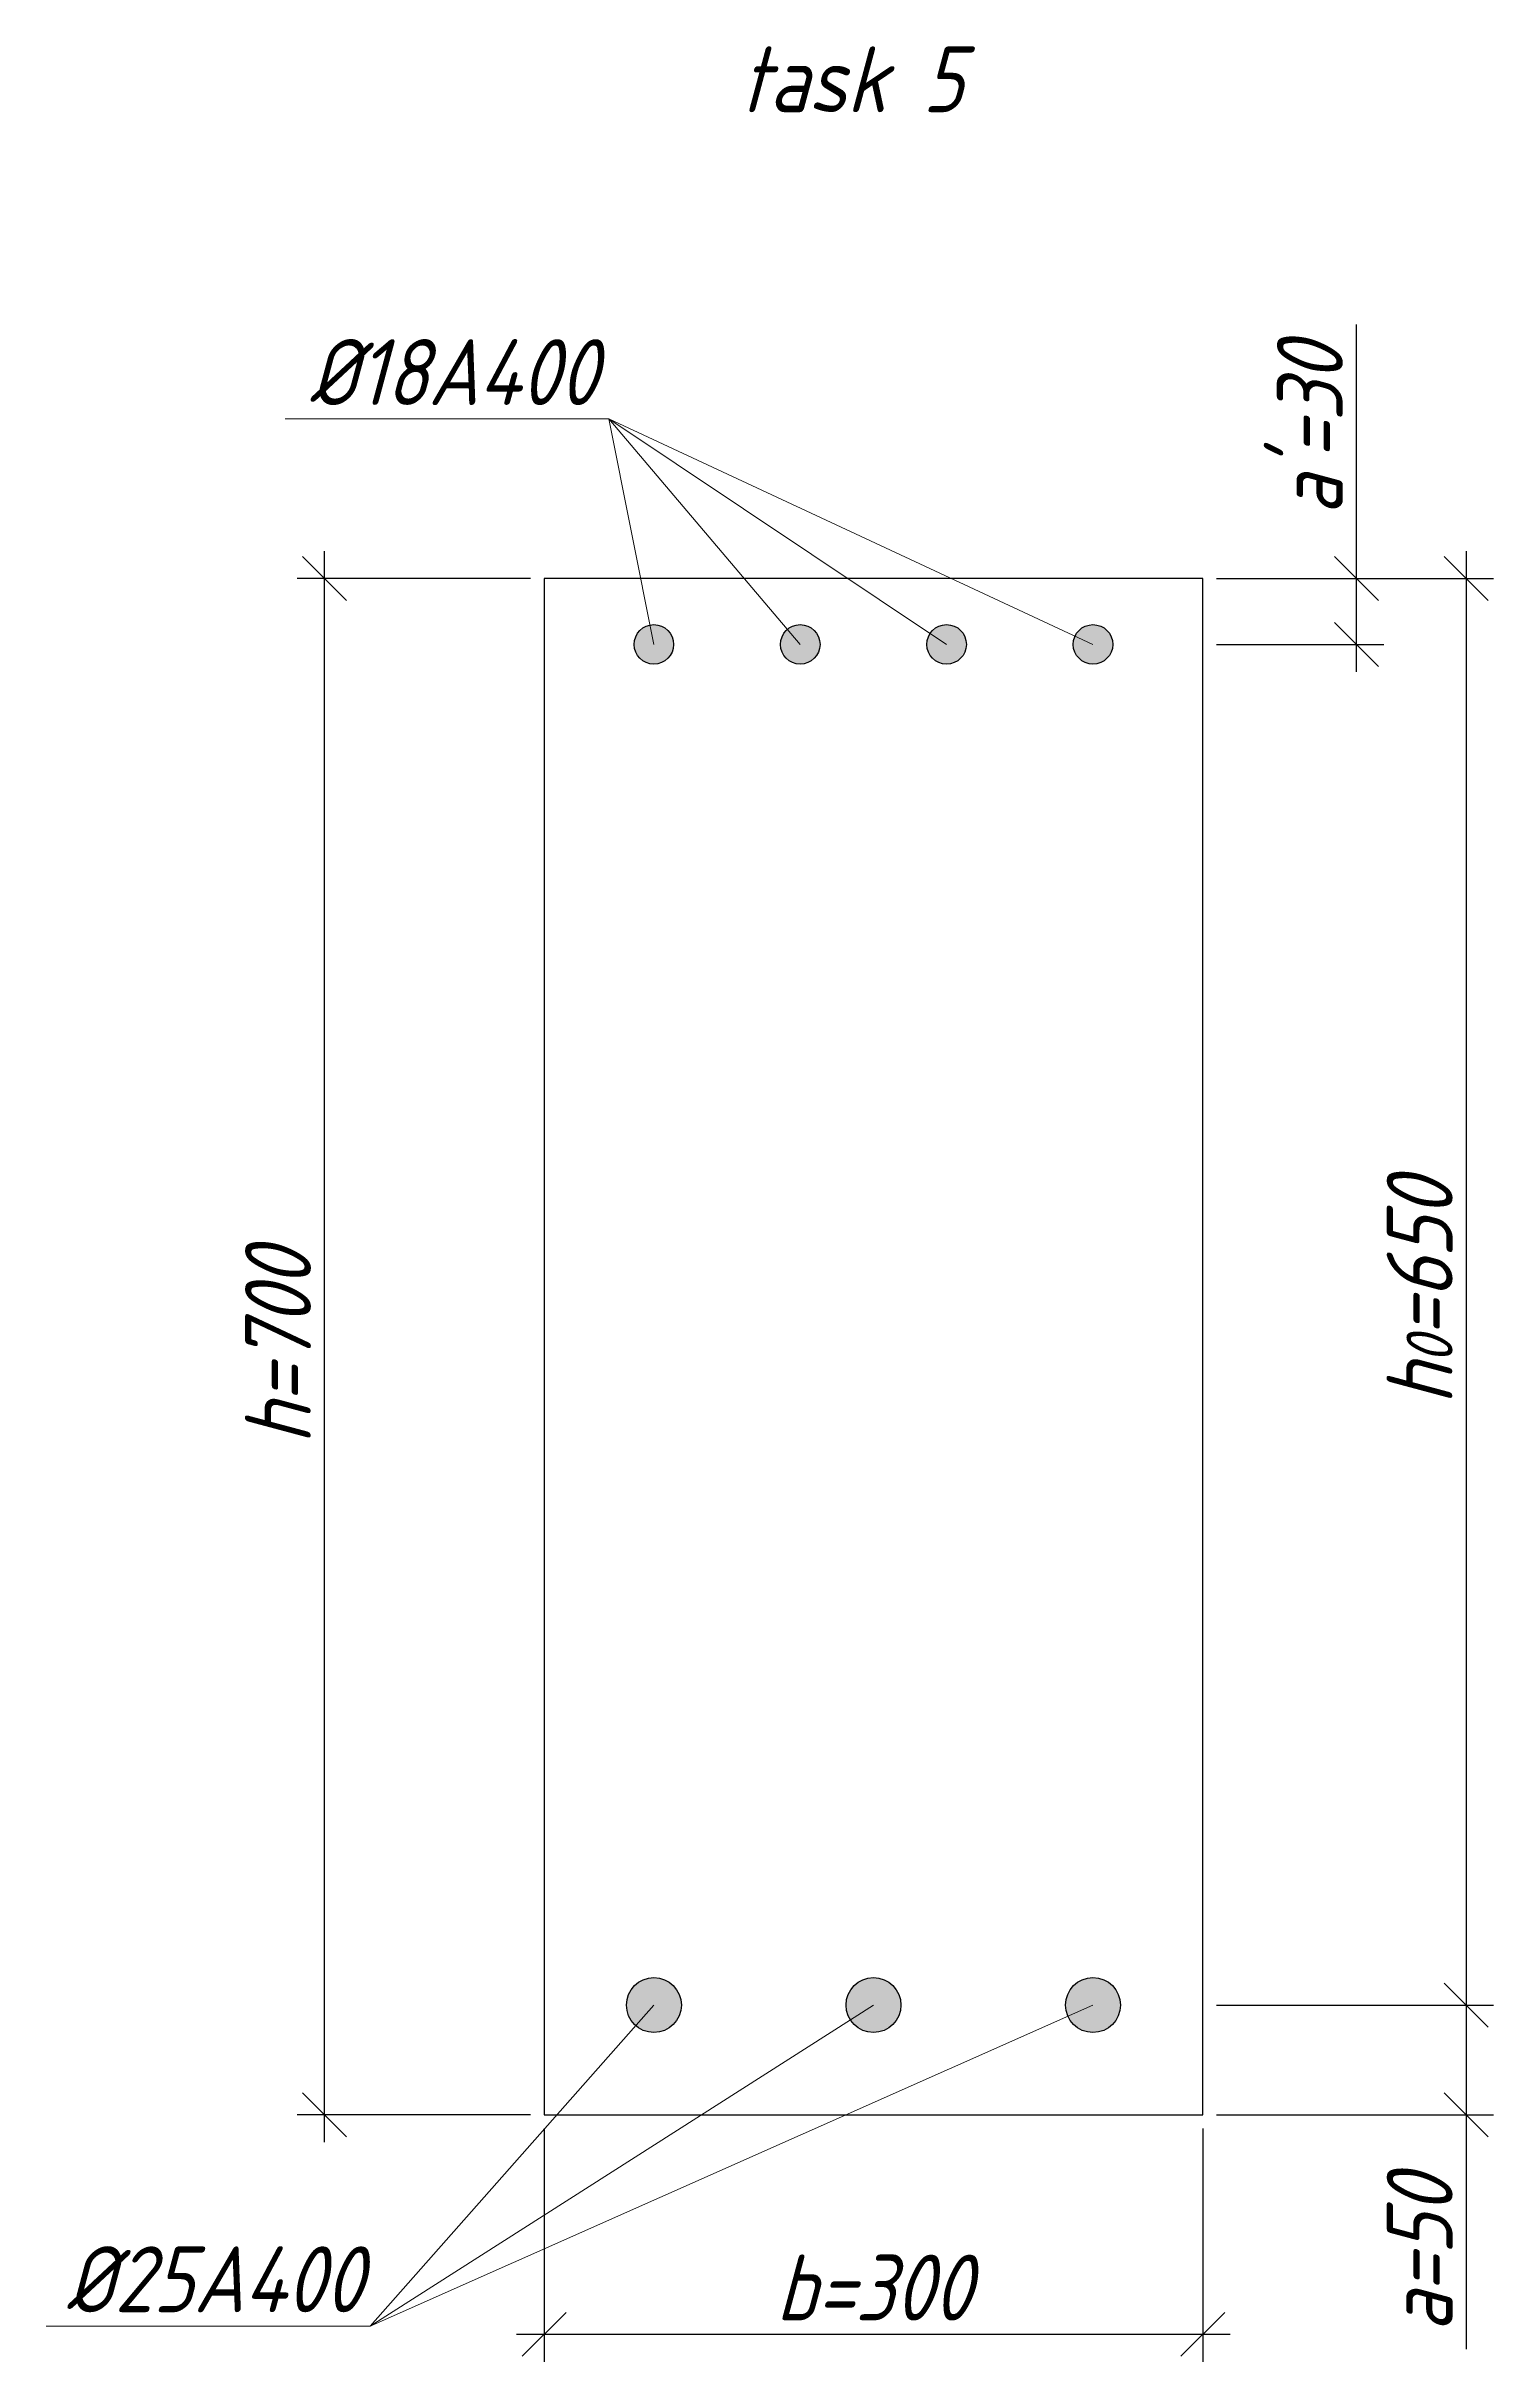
# Model space of a CAD drawing. Header units: millimetres. Extents: x -180 to 58926, y -10791 to 13515.
# Drawn here: x 2583 to 3242, y -5122 to -4067 of the extents above; entities that cross this region are included whole.
import ezdxf

# ---------------------------------------------------------------- set-up
doc = ezdxf.new("R2010")
doc.units = ezdxf.units.MM
for name, color, linetype, lineweight in [('basic', 95, 'Continuous', 30), ('size', 45, 'Continuous', 20), ('text', 13, 'Continuous', 20), ('thin', 153, 'Continuous', 18)]:
    doc.layers.add(name, color=color, linetype=linetype, lineweight=lineweight)
doc.styles.add('Structures', font='isocpeur.ttf', dxfattribs={"width": 0.85, "oblique": 15})
doc.dimstyles.new('Structures', dxfattribs={"dimtxt": 3, "dimasz": 2, "dimexe": 1.25, "dimexo": 0.625, "dimtad": 1, "dimtxsty": 'Structures', "dimblk": 'OBLIQUE', "dimcen": 2.5, "dimdle": 1.25, "dimadec": 0, "dimazin": 0, "dimtfac": 1, "dimtmove": 0, "dimatfit": 3, "dimfxl": 1, "dimarcsym": 0})

msp = doc.modelspace()

# ---------------------------------------------------------------- texts
at = {"layer": 'text', "char_height": 30, "width": 137.52879, "attachment_point": 5, "style": 'Structures'}
for s, insert in [('task 5', (2949.615, -4081.988)), ('%%C18A400', (2768.074, -4215.462)), ('%%C25A400', (2659.285, -5084.459))]:
    msp.add_mtext(s, dxfattribs=dict(at, insert=insert))

# ---------------------------------------------------------------- blocks, each defined once
blk = doc.blocks.new('_Oblique')
at = {"color": 0, "linetype": 'ByBlock', "lineweight": -2}
blk.add_line((-0.5, -0.5), (0.5, 0.5), dxfattribs=at)
blk = doc.blocks.new('*D177')
at = {"layer": 'Defpoints', "color": 0, "transparency": 16777216}
for p in [(2809.5, -5009.5), (3109.5, -5009.5), (3109.5, -5109.5)]:
    blk.add_point(p, dxfattribs=at)
at = {"layer": 'size', "color": 0, "lineweight": -2, "transparency": 16777216}
for p, q in [((2809.5, -5015.7), (2809.5, -5122)), ((3109.5, -5015.7), (3109.5, -5122)), ((2797, -5109.5), (3122, -5109.5))]:
    blk.add_line(p, q, dxfattribs=at)
at = {"layer": 'size', "color": 0, "lineweight": -2, "transparency": 16777216, "xscale": 20, "yscale": 20, "zscale": 20, "rotation": 180}
blk.add_blockref('_Oblique', (2809.5, -5109.5), dxfattribs=at)
at = {"layer": 'size', "color": 0, "lineweight": -2, "transparency": 16777216, "xscale": 20, "yscale": 20, "zscale": 20}
blk.add_blockref('_Oblique', (3109.5, -5109.5), dxfattribs=at)
at = {"layer": 'size', "color": 0, "transparency": 16777216, "insert": (2959.5, -5088.2), "char_height": 30, "attachment_point": 5, "style": 'Structures'}
blk.add_mtext('b=300', dxfattribs=at)
blk = doc.blocks.new('*D178')
at = {"layer": 'Defpoints', "color": 0, "transparency": 16777216}
for p in [(2709.5, -4309.5), (2809.5, -4309.5), (2809.5, -5009.5)]:
    blk.add_point(p, dxfattribs=at)
at = {"layer": 'size', "color": 0, "lineweight": -2, "transparency": 16777216}
for p, q in [((2709.5, -5022), (2709.5, -4297)), ((2803.3, -4309.5), (2697, -4309.5)), ((2803.3, -5009.5), (2697, -5009.5))]:
    blk.add_line(p, q, dxfattribs=at)
at = {"layer": 'size', "color": 0, "lineweight": -2, "transparency": 16777216, "xscale": 20, "yscale": 20, "zscale": 20}
for p, rotation in [((2709.5, -4309.5), 90), ((2709.5, -5009.5), 270)]:
    blk.add_blockref('_Oblique', p, dxfattribs=dict(at, rotation=rotation))
at = {"layer": 'size', "color": 0, "transparency": 16777216, "insert": (2688.3, -4659.5), "char_height": 30, "attachment_point": 5, "rotation": 90, "style": 'Structures'}
blk.add_mtext('h=700', dxfattribs=at)
blk = doc.blocks.new('*D179')
at = {"layer": 'Defpoints', "color": 0, "transparency": 16777216}
for p in [(3109.5, -4309.5), (3179.5, -4309.5), (3109.5, -4339.5)]:
    blk.add_point(p, dxfattribs=at)
at = {"layer": 'size', "color": 0, "lineweight": -2, "transparency": 16777216}
for p, q in [((3179.5, -4309.5), (3179.5, -4193.7)), ((3115.8, -4309.5), (3192, -4309.5)), ((3179.5, -4352), (3179.5, -4309.5)), ((3115.8, -4339.5), (3192, -4339.5))]:
    blk.add_line(p, q, dxfattribs=at)
at = {"layer": 'size', "color": 0, "lineweight": -2, "transparency": 16777216, "xscale": 20, "yscale": 20, "zscale": 20}
for p, rotation in [((3179.5, -4309.5), 90), ((3179.5, -4339.5), 270)]:
    blk.add_blockref('_Oblique', p, dxfattribs=dict(at, rotation=rotation))
at = {"layer": 'size', "color": 0, "transparency": 16777216, "insert": (3158.3, -4241.6), "char_height": 30, "attachment_point": 5, "rotation": 90, "style": 'Structures'}
blk.add_mtext("a'=30", dxfattribs=at)
blk = doc.blocks.new('*D180')
at = {"layer": 'Defpoints', "color": 0, "transparency": 16777216}
for p in [(3109.5, -4309.5), (3109.5, -4959.5), (3229.5, -4959.5)]:
    blk.add_point(p, dxfattribs=at)
at = {"layer": 'size', "color": 0, "lineweight": -2, "transparency": 16777216}
for p, q in [((3229.5, -4297), (3229.5, -4972)), ((3115.8, -4309.5), (3242, -4309.5)), ((3115.8, -4959.5), (3242, -4959.5))]:
    blk.add_line(p, q, dxfattribs=at)
at = {"layer": 'size', "color": 0, "lineweight": -2, "transparency": 16777216, "xscale": 20, "yscale": 20, "zscale": 20}
for p, rotation in [((3229.5, -4309.5), 90), ((3229.5, -4959.5), 270)]:
    blk.add_blockref('_Oblique', p, dxfattribs=dict(at, rotation=rotation))
at = {"layer": 'size', "color": 0, "transparency": 16777216, "insert": (3208.3, -4634.5), "char_height": 30, "attachment_point": 5, "rotation": 90, "style": 'Structures'}
blk.add_mtext('h{\\H0.7x;\\S^ 0;}=650', dxfattribs=at)
blk = doc.blocks.new('*D181')
at = {"layer": 'Defpoints', "color": 0, "transparency": 16777216}
for p in [(3109.5, -4959.5), (3109.5, -5009.5), (3229.5, -5009.5)]:
    blk.add_point(p, dxfattribs=at)
at = {"layer": 'size', "color": 0, "lineweight": -2, "transparency": 16777216}
for p, q in [((3229.5, -4947), (3229.5, -5009.5)), ((3115.8, -4959.5), (3242, -4959.5)), ((3115.8, -5009.5), (3242, -5009.5)), ((3229.5, -5009.5), (3229.5, -5116.3))]:
    blk.add_line(p, q, dxfattribs=at)
at = {"layer": 'size', "color": 0, "lineweight": -2, "transparency": 16777216, "xscale": 20, "yscale": 20, "zscale": 20}
for p, rotation in [((3229.5, -4959.5), 90), ((3229.5, -5009.5), 270)]:
    blk.add_blockref('_Oblique', p, dxfattribs=dict(at, rotation=rotation))
at = {"layer": 'size', "color": 0, "transparency": 16777216, "insert": (3208.3, -5072.9), "char_height": 30, "attachment_point": 5, "rotation": 90, "style": 'Structures'}
blk.add_mtext('a=50', dxfattribs=at)

# ---------------------------------------------------------------- dimensions: what is measured, and where the dimension line sits
at = {"layer": 'size'}
for base, p1, p2, text, picture, middle in [((3179.519, -4309.471), (3109.519, -4339.471), (3109.519, -4309.471), "a'=<>", '*D179', (3158.269, -4241.59)), ((2709.519, -4309.471), (2809.519, -5009.471), (2809.519, -4309.471), 'h=<>', '*D178', (2688.269, -4659.471)), ((3229.519, -4959.471), (3109.519, -4309.471), (3109.519, -4959.471), 'h{\\H0.7x;\\S^ 0;}=<>', '*D180', (3208.269, -4634.471)), ((3229.519, -5009.471), (3109.519, -4959.471), (3109.519, -5009.471), 'a=<>', '*D181', (3208.269, -5072.89))]:
    dim = msp.add_linear_dim(base=base, p1=p1, p2=p2, angle=90, text=text, dimstyle='Structures', dxfattribs=at)
    dim.commit()
    dim.dimension.update_dxf_attribs({"geometry": picture, "text_midpoint": middle})
dim = msp.add_linear_dim(base=(3109.519, -5109.471), p1=(2809.519, -5009.471), p2=(3109.519, -5009.471), text='b=<>', dimstyle='Structures', dxfattribs=at)
dim.commit()
dim.dimension.update_dxf_attribs({"geometry": '*D177', "text_midpoint": (2959.519, -5088.221)})

# ---------------------------------------------------------------- hatches: boundary and pattern name
at = {"layer": 'basic'}
h = msp.add_hatch(color=256, dxfattribs=at)
h.dxf.hatch_style = 1
h.paths.add_polyline_path([(2859.519, -4330.471, 0.41421356), (2850.519, -4339.471), (2859.519, -4339.471)])
h.paths.add_polyline_path([(2859.519, -4330.471), (2859.519, -4339.471), (2868.519, -4339.471, 0.41421356)])
h.paths.add_polyline_path([(2859.519, -4339.471), (2850.519, -4339.471, 0.41421356), (2859.519, -4348.471)])
h.paths.add_polyline_path([(2868.519, -4339.471), (2859.519, -4339.471), (2859.519, -4348.471, 0.41421356)])
h = msp.add_hatch(color=256, dxfattribs=at)
h.dxf.hatch_style = 1
h.paths.add_polyline_path([(2926.186, -4330.471, 0.41421356), (2917.186, -4339.471), (2926.186, -4339.471)])
h.paths.add_polyline_path([(2926.186, -4330.471), (2926.186, -4339.471), (2935.186, -4339.471, 0.41421356)])
h.paths.add_polyline_path([(2926.186, -4339.471), (2917.186, -4339.471, 0.41421356), (2926.186, -4348.471)])
h.paths.add_polyline_path([(2935.186, -4339.471), (2926.186, -4339.471), (2926.186, -4348.471, 0.41421356)])
h = msp.add_hatch(color=256, dxfattribs=at)
h.dxf.hatch_style = 1
h.paths.add_polyline_path([(2992.853, -4330.471, 0.41421356), (2983.853, -4339.471), (2992.853, -4339.471)])
h.paths.add_polyline_path([(2992.853, -4330.471), (2992.853, -4339.471), (3001.853, -4339.471, 0.41421356)])
h.paths.add_polyline_path([(2992.853, -4339.471), (2983.853, -4339.471, 0.41421356), (2992.853, -4348.471)])
h.paths.add_polyline_path([(3001.853, -4339.471), (2992.853, -4339.471), (2992.853, -4348.471, 0.41421356)])
h = msp.add_hatch(color=256, dxfattribs=at)
h.dxf.hatch_style = 1
h.paths.add_polyline_path([(3059.519, -4330.471, 0.41421356), (3050.519, -4339.471), (3059.519, -4339.471)])
h.paths.add_polyline_path([(3059.519, -4330.471), (3059.519, -4339.471), (3068.519, -4339.471, 0.41421356)])
h.paths.add_polyline_path([(3059.519, -4339.471), (3050.519, -4339.471, 0.41421356), (3059.519, -4348.471)])
h.paths.add_polyline_path([(3068.519, -4339.471), (3059.519, -4339.471), (3059.519, -4348.471, 0.41421356)])
h = msp.add_hatch(color=256, dxfattribs=at)
h.dxf.hatch_style = 1
h.paths.add_polyline_path([(2859.519, -4946.971, 0.41421356), (2847.019, -4959.471), (2859.519, -4959.471)])
h.paths.add_polyline_path([(2859.519, -4946.971), (2859.519, -4959.471), (2872.019, -4959.471, 0.41421356)])
h.paths.add_polyline_path([(2872.019, -4959.471), (2859.519, -4959.471), (2859.519, -4971.971, 0.41421356)])
h.paths.add_polyline_path([(2859.519, -4959.471), (2847.019, -4959.471, 0.41421356), (2859.519, -4971.971)])
h = msp.add_hatch(color=256, dxfattribs=at)
h.dxf.hatch_style = 1
h.paths.add_polyline_path([(2959.519, -4946.971, 0.41421356), (2947.019, -4959.471), (2959.519, -4959.471)])
h.paths.add_polyline_path([(2959.519, -4946.971), (2959.519, -4959.471), (2972.019, -4959.471, 0.41421356)])
h.paths.add_polyline_path([(2972.019, -4959.471), (2959.519, -4959.471), (2959.519, -4971.971, 0.41421356)])
h.paths.add_polyline_path([(2959.519, -4959.471), (2947.019, -4959.471, 0.41421356), (2959.519, -4971.971)])
h = msp.add_hatch(color=256, dxfattribs=at)
h.dxf.hatch_style = 1
h.paths.add_polyline_path([(3059.519, -4946.971, 0.41421356), (3047.019, -4959.471), (3059.519, -4959.471)])
h.paths.add_polyline_path([(3059.519, -4946.971), (3059.519, -4959.471), (3072.019, -4959.471, 0.41421356)])
h.paths.add_polyline_path([(3072.019, -4959.471), (3059.519, -4959.471), (3059.519, -4971.971, 0.41421356)])
h.paths.add_polyline_path([(3059.519, -4959.471), (3047.019, -4959.471, 0.41421356), (3059.519, -4971.971)])

# ---------------------------------------------------------------- linework, layer by layer
for p, q in [((3109.519, -4309.471), (2809.519, -4309.471)), ((2809.519, -4309.471), (2809.519, -5009.471)), ((3109.519, -5009.471), (3109.519, -4309.471)), ((2809.519, -5009.471), (3109.519, -5009.471))]:
    msp.add_line(p, q, dxfattribs=at)
for centre, radius in [((2859.519, -4339.471), 9), ((2926.186, -4339.471), 9), ((2992.853, -4339.471), 9), ((3059.519, -4339.471), 9), ((2859.519, -4959.471), 12.5), ((2959.519, -4959.471), 12.5), ((3059.519, -4959.471), 12.5)]:
    msp.add_circle(centre, radius, dxfattribs=at)
at = {"layer": 'thin'}
for p, q in [((2839.005, -4236.725), (2691.57, -4236.725)), ((2859.519, -4339.471), (2839.005, -4236.725)), ((2839.005, -4236.725), (2926.186, -4339.471)), ((2992.853, -4339.471), (2839.005, -4236.725)), ((2839.005, -4236.725), (3059.519, -4339.471)), ((2730.216, -5105.721), (2859.519, -4959.471)), ((2959.519, -4959.471), (2730.216, -5105.721)), ((2730.216, -5105.721), (3059.519, -4959.471)), ((2730.216, -5105.721), (2582.781, -5105.721))]:
    msp.add_line(p, q, dxfattribs=at)

msp.set_redraw_order([(e.dxf.handle, doc.entitydb.next_handle()) for e in msp.query("TEXT MTEXT ATTDEF DIMENSION ARC_DIMENSION")])  # texts and dimensions are drawn at this point

doc.saveas('drawing.dxf')
